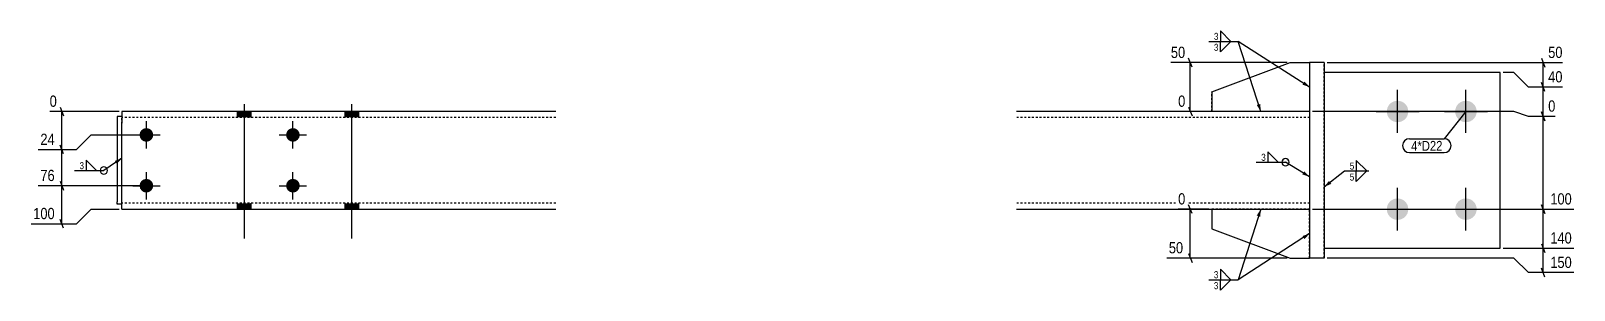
# Model space of a CAD drawing. Header units: millimetres. Extents: x 7 to 15967, y -1 to 548.
# Drawn here: x 7702 to 9282, y 7 to 273 of the extents above; entities that cross this region are included whole.
import ezdxf

# ---------------------------------------------------------------- set-up
doc = ezdxf.new("R2010")
doc.units = ezdxf.units.MM
doc.linetypes.add('DXK_LINE_DOT2', pattern=[3.9198, 1.9599, -1.9599])
for name, color, linetype in [('MÅLSÆTNING', 7, 'Continuous'), ('STÅL', 7, 'Continuous'), ('TEKST', 7, 'Continuous')]:
    doc.layers.add(name, color=color, linetype=linetype)
doc.styles.add('Arial Narrow', font='ARIALN.TTF', dxfattribs={"height": 0.2})

msp = doc.modelspace()

# ---------------------------------------------------------------- hatches: boundary and pattern name
at = {"layer": 'STÅL', "linetype": 'Continuous'}
for points in [[(7927.3, 190.1), (7913.3, 190.1), (7913.3, 184.1), (7927.3, 184.1)], [(8037.3, 190.1), (8023.3, 190.1), (8023.3, 184.1), (8037.3, 184.1)], [(9101, 201.1, -1), (9101, 179.1, -1)], [(9171, 201.1, -1), (9171, 179.1, -1)], [(7820.3, 173.1, -1), (7820.3, 159.1, -1)], [(7970.3, 173.1, -1), (7970.3, 159.1, -1)], [(7820.3, 121.1, -1), (7820.3, 107.1, -1)], [(7970.3, 121.1, -1), (7970.3, 107.1, -1)], [(7927.3, 96.1), (7913.3, 96.1), (7913.3, 90.1), (7927.3, 90.1)], [(8037.3, 96.1), (8023.3, 96.1), (8023.3, 90.1), (8037.3, 90.1)], [(9101, 101.1, -1), (9101, 79.1, -1)], [(9171, 101.1, -1), (9171, 79.1, -1)]]:
    msp.add_hatch(color=96, dxfattribs=at).paths.add_polyline_path(points)
at = {"layer": 'TEKST', "linetype": 'Continuous'}
for points in [[(9005.7, 220.7), (9011, 215.1), (9003.7, 217.6)], [(8960.5, 197.8), (8961, 190.1), (8956.9, 196.7)], [(7788, 139.5), (7795.3, 142.2), (7790.1, 136.4)], [(9005.5, 128.8), (9011, 123.3), (9003.6, 125.6)], [(9033.1, 116), (9026, 112.9), (9030.8, 119)], [(8956.9, 83.6), (8961, 90.1), (8960.5, 82.4)], [(9003.7, 62.6), (9011, 65.1), (9005.7, 59.5)]]:
    msp.add_hatch(color=3, dxfattribs=at).paths.add_polyline_path(points)

# ---------------------------------------------------------------- linework, layer by layer
at = {"layer": 'MÅLSÆTNING', "color": 7, "linetype": 'Continuous'}
for p, q in [((8988, 240.1), (8869, 240.1)), ((8890.6, 235.6), (8887, 244.6)), ((8888.8, 190.1), (8888.8, 240.1)), ((9220.1, 230.1), (9209, 230.1)), ((9220.1, 230.1), (9209, 230.1)), ((9235.1, 215.1), (9220.1, 230.1)), ((9235.1, 215.1), (9220.1, 230.1)), ((9269.9, 215.1), (9235.1, 215.1)), ((9251.9, 210.6), (9248.3, 219.6)), ((9250.1, 185.1), (9250.1, 215.1)), ((7792.3, 190.1), (7721.3, 190.1)), ((7731.9, 194.6), (7735.5, 185.6)), ((8908, 190.1), (8876.4, 190.1)), ((8887, 194.6), (8890.6, 185.6)), ((9220.1, 190.1), (9014, 190.1)), ((9220.1, 190.1), (9014, 190.1)), ((9235.1, 185.1), (9220.1, 190.1)), ((9235.1, 185.1), (9220.1, 190.1)), ((9248.3, 189.6), (9251.9, 180.6)), ((9251.9, 180.6), (9248.3, 189.6)), ((9262.5, 185.1), (9235.1, 185.1)), ((9262.5, 185.1), (9235.1, 185.1)), ((9250.1, 90.1), (9250.1, 185.1)), ((7748.7, 151.1), (7763.7, 166.1)), ((7748.7, 151.1), (7763.7, 166.1)), ((7763.7, 166.1), (7817.3, 166.1)), ((7763.7, 166.1), (7817.3, 166.1)), ((7709.6, 151.1), (7748.7, 151.1)), ((7735.5, 146.6), (7731.9, 155.6)), ((7733.7, 114.1), (7733.7, 151.1)), ((7817.3, 114.1), (7709.6, 114.1)), ((7817.3, 114.1), (7709.6, 114.1)), ((7731.9, 118.6), (7735.5, 109.6)), ((7731.9, 118.6), (7735.5, 109.6)), ((7733.7, 75.1), (7733.7, 114.1)), ((7735.5, 70.6), (7731.9, 79.6)), ((7748.7, 75.1), (7763.7, 90.1)), ((7763.7, 90.1), (7792.3, 90.1)), ((8908, 90.1), (8876.4, 90.1)), ((8890.6, 85.6), (8887, 94.6)), ((8888.8, 40.1), (8888.8, 90.1)), ((9014, 90.1), (9281.5, 90.1)), ((9014, 90.1), (9281.5, 90.1)), ((9248.3, 94.6), (9251.9, 85.6)), ((9251.9, 85.6), (9248.3, 94.6)), ((9250.1, 50.1), (9250.1, 90.1)), ((7702.3, 75.1), (7748.7, 75.1)), ((9209, 50.1), (9281.5, 50.1)), ((9209, 50.1), (9281.5, 50.1)), ((9248.3, 54.6), (9251.9, 45.6)), ((9248.3, 54.6), (9251.9, 45.6)), ((9250.1, 25.1), (9250.1, 50.1)), ((8988, 40.1), (8864.7, 40.1)), ((8887, 44.6), (8890.6, 35.6)), ((9220.1, 40.1), (9029, 40.1)), ((9235.1, 25.1), (9220.1, 40.1)), ((9281.5, 25.1), (9235.1, 25.1)), ((9251.9, 20.6), (9248.3, 29.6))]:
    msp.add_line(p, q, dxfattribs=at)
at = {"layer": 'STÅL', "color": 2, "linetype": 'Continuous'}
for p, q in [((8911, 210.1), (8991, 240.1)), ((8991, 240.1), (9011, 240.1)), ((9026, 240.1), (9011, 240.1)), ((9011, 240.1), (9011, 40.1)), ((9026, 240.1), (9026, 240.1)), ((9026, 240.1), (9026, 40.1)), ((9206, 230.1), (9026, 230.1)), ((9206, 50.1), (9206, 230.1)), ((8911, 210.1), (8911, 190.1)), ((7795.3, 190.1), (7795.3, 178.1)), ((8239.3, 190.1), (7795.3, 190.1)), ((9011, 190.1), (8711, 190.1)), ((7790.3, 185.1), (7790.3, 97.5)), ((7795.3, 185.1), (7790.3, 185.1)), ((7795.3, 90.1), (7795.3, 178.1)), ((7790.3, 95.7), (7790.3, 97.5)), ((7790.3, 95.1), (7790.3, 95.7)), ((7795.3, 95.1), (7790.3, 95.1)), ((7795.3, 90.1), (8239.3, 90.1)), ((8711, 90.1), (9011, 90.1)), ((8911, 90.1), (8911, 70.1)), ((8911, 70.1), (8991, 40.1)), ((9026, 50.1), (9206, 50.1)), ((8991, 40.1), (9011, 40.1)), ((9026, 40.1), (9011, 40.1)), ((9026, 40.1), (9026, 40.1))]:
    msp.add_line(p, q, dxfattribs=at)
at = {"layer": 'STÅL', "color": 7, "linetype": 'DXK_LINE_DOT2'}
for p, q in [((9011, 240.1), (9011, 40.1)), ((9011, 240.1), (9011, 190.1)), ((9026, 40.1), (9026, 240.1)), ((9206, 50.1), (9206, 230.1)), ((8911, 190.1), (8911, 210.1)), ((7795.3, 190.1), (7795.3, 189.2)), ((9011, 190.1), (8911, 190.1)), ((7795.3, 189.2), (7795.3, 186.6)), ((7795.3, 95.1), (7795.3, 185.1)), ((8239.3, 184.1), (7795.3, 184.1)), ((9011, 184.1), (8711, 184.1)), ((7790.3, 100.1), (7790.3, 95.1)), ((8239.3, 96.1), (7795.3, 96.1)), ((9011, 96.1), (8711, 96.1)), ((7795.3, 90.1), (7795.3, 91)), ((9011, 90.1), (8911, 90.1)), ((8911, 90.1), (8911, 70.1)), ((9011, 40.1), (9011, 90.1))]:
    msp.add_line(p, q, dxfattribs=at)
at = {"layer": 'STÅL', "color": 96, "linetype": 'Continuous'}
for p, q in [((9101, 168.1), (9101, 212.1)), ((9171, 168.1), (9171, 212.1)), ((7913.3, 190.1), (7913.3, 184.1)), ((7920.3, 197.6), (7920.3, 60.1)), ((7927.3, 190.1), (7927.3, 184.1)), ((8023.3, 190.1), (8023.3, 184.1)), ((8030.3, 197.6), (8030.3, 60.1)), ((8037.3, 190.1), (8037.3, 184.1)), ((9079, 190.1), (9123, 190.1)), ((9149, 190.1), (9193, 190.1)), ((7820.3, 152.1), (7820.3, 180.1)), ((7970.3, 152.1), (7970.3, 180.1)), ((7806.3, 166.1), (7834.3, 166.1)), ((7956.3, 166.1), (7984.3, 166.1)), ((7820.3, 100.1), (7820.3, 128.1)), ((7970.3, 100.1), (7970.3, 128.1)), ((7806.3, 114.1), (7834.3, 114.1)), ((7956.3, 114.1), (7984.3, 114.1)), ((9101, 68.1), (9101, 112.1)), ((9171, 68.1), (9171, 112.1)), ((7913.3, 96.1), (7913.3, 90.1)), ((7927.3, 96.1), (7927.3, 90.1)), ((8023.3, 96.1), (8023.3, 90.1)), ((8037.3, 96.1), (8037.3, 90.1)), ((9079, 90.1), (9123, 90.1)), ((9149, 90.1), (9193, 90.1))]:
    msp.add_line(p, q, dxfattribs=at)
at = {"layer": 'TEKST', "color": 3, "linetype": 'Continuous'}
for p, q in [((8961, 190.1), (8937.9, 261.9)), ((9011, 215.1), (8937.9, 261.9)), ((7795.3, 142.2), (7776.7, 129.6)), ((9011, 123.3), (8986.3, 138.1)), ((8961, 90.1), (8937.8, 17.9)), ((9011, 65.1), (8937.8, 17.9))]:
    msp.add_line(p, q, dxfattribs=at)
for centre, start, end in [((7776.7, 129.6), 90, 270), ((7776.7, 129.6), 270, 90), ((8986.3, 138.1), 90, 270), ((8986.3, 138.1), 270, 90)]:
    msp.add_arc(centre, 3.75, start, end, dxfattribs=at)

# ---------------------------------------------------------------- wipeouts: each hides what was drawn before it
at = {"color": 0}
for points in [[(8918.2, 262.8), (8918.2, 271.5), (8912.5, 271.5), (8912.5, 262.8)], [(9147, 149.9), (9147, 160.4), (9115, 160.4), (9115, 149.9)], [(8966.6, 139), (8966.6, 147.7), (8960.9, 147.7), (8960.9, 139)], [(7757, 130.5), (7757, 139.2), (7751.3, 139.2), (7751.3, 130.5)], [(9057.3, 130.1), (9057.3, 138.8), (9051.5, 138.8), (9051.5, 130.1)], [(8918.2, 18.8), (8918.2, 27.5), (8912.4, 27.5), (8912.4, 18.8)]]:
    msp.add_wipeout(points, dxfattribs=at).dxf.layer = 'TEKST'

# ---------------------------------------------------------------- next in the draw order: linework, layer by layer
at = {"layer": 'TEKST', "color": 3, "linetype": 'Continuous'}
for p, q in [((8930.5, 261.9), (8919.8, 272.6)), ((8919.8, 272.6), (8919.8, 261.9)), ((8919.8, 261.9), (8930.5, 261.9)), ((8978.9, 138.1), (8968.2, 148.8)), ((8968.2, 148.8), (8968.2, 138.1)), ((7746.6, 129.6), (7776.7, 129.6)), ((7769.3, 129.6), (7758.6, 140.3)), ((7758.6, 140.3), (7758.6, 129.6)), ((7758.6, 129.6), (7769.3, 129.6)), ((8956.2, 138.1), (8986.3, 138.1)), ((8968.2, 138.1), (8978.9, 138.1)), ((9069.5, 129.2), (9058.8, 139.9)), ((9058.8, 139.9), (9058.8, 129.2)), ((9058.8, 129.2), (9069.5, 129.2)), ((8930.4, 17.9), (8919.7, 28.6)), ((8919.7, 28.6), (8919.7, 17.9)), ((8919.7, 17.9), (8930.4, 17.9))]:
    msp.add_line(p, q, dxfattribs=at)

# ---------------------------------------------------------------- next in the draw order: texts
at = {"layer": 'TEKST', "color": 3, "style": 'Arial Narrow'}
for p in [(8961.5, 139.6), (7751.9, 131.1)]:
    msp.add_text('3', height=7.16, dxfattribs=at).set_placement(p)

# ---------------------------------------------------------------- next in the draw order: wipeouts: each hides what was drawn before it
at = {"color": 0, "linetype": 'Continuous'}
for points in [[(8886.1, 242.5), (8886.1, 259.3), (8866.6, 259.3), (8866.6, 242.5)], [(9272.3, 217.5), (9272.3, 234.3), (9252.8, 234.3), (9252.8, 217.5)], [(8886.1, 192.5), (8886.1, 209.3), (8874, 209.3), (8874, 192.5)], [(7728.8, 153.5), (7728.8, 170.3), (7709.4, 170.3), (7709.4, 153.5)], [(7728.8, 116.5), (7728.8, 133.3), (7709.4, 133.3), (7709.4, 116.5)], [(8886.1, 92.5), (8886.1, 109.3), (8874, 109.3), (8874, 92.5)], [(9281.8, 92.5), (9281.8, 109.3), (9255, 109.3), (9255, 92.5)], [(7728.8, 77.5), (7728.8, 94.3), (7702.1, 94.3), (7702.1, 77.5)], [(9281.8, 52.5), (9281.8, 69.3), (9255, 69.3), (9255, 52.5)], [(8883.9, 42.5), (8883.9, 59.3), (8864.5, 59.3), (8864.5, 42.5)], [(9281.8, 27.5), (9281.8, 44.3), (9255, 44.3), (9255, 27.5)]]:
    msp.add_wipeout(points, dxfattribs=at).dxf.layer = 'MÅLSÆTNING'
at = {"color": 0}
msp.add_wipeout([(9147, 149.9), (9147, 160.4), (9115, 160.4), (9115, 149.9)], dxfattribs=at).dxf.layer = 'TEKST'

# ---------------------------------------------------------------- next in the draw order: linework, layer by layer
at = {"layer": 'MÅLSÆTNING', "color": 7, "linetype": 'Continuous'}
for p, q in [((9029, 240.1), (9269.9, 240.1)), ((9248.3, 244.6), (9251.9, 235.6)), ((9250.1, 215.1), (9250.1, 240.1)), ((9269.9, 215.1), (9235.1, 215.1)), ((9251.9, 210.6), (9248.3, 219.6)), ((7733.7, 151.1), (7733.7, 190.1)), ((7709.6, 151.1), (7748.7, 151.1)), ((7735.5, 146.6), (7731.9, 155.6))]:
    msp.add_line(p, q, dxfattribs=at)
at = {"layer": 'TEKST', "color": 7, "linetype": 'Continuous'}
for p, q in [((9171, 190.1), (9148.8, 162.2)), ((9113.2, 162.2), (9148.8, 162.2)), ((9113.2, 148.1), (9148.8, 148.1))]:
    msp.add_line(p, q, dxfattribs=at)
for centre, start, end in [((9113.2, 155.1), 90, 270), ((9148.8, 155.1), 270, 90)]:
    msp.add_arc(centre, 7.05, start, end, dxfattribs=at)

# ---------------------------------------------------------------- next in the draw order: texts
at = {"layer": 'MÅLSÆTNING', "color": 3, "linetype": 'Continuous', "style": 'Arial Narrow'}
for s, height, p in [('50', 11.45, (8869, 244.9)), ('40', 11.45, (9255.2, 219.9)), ('0', 11.5, (8876.4, 194.9)), ('24', 11.45, (7711.8, 155.9)), ('76', 11.45, (7711.8, 118.9)), ('0', 11.5, (8876.4, 94.9)), ('100', 11.45, (9257.4, 94.9)), ('100', 11.45, (7704.5, 79.9)), ('140', 11.45, (9257.4, 54.9)), ('50', 11.45, (8866.9, 44.9)), ('150', 11.45, (9257.4, 29.9))]:
    msp.add_text(s, height=height, dxfattribs=at).set_placement(p)
at = {"layer": 'TEKST', "color": 3, "style": 'Arial Narrow'}
msp.add_text('4*D22', height=10.02, dxfattribs=at).set_placement((9115, 149.9))

# ---------------------------------------------------------------- next in the draw order: wipeouts: each hides what was drawn before it
at = {"color": 0, "linetype": 'Continuous'}
for points in [[(8918.2, 251.6), (8918.2, 260.3), (8912.5, 260.3), (8912.5, 251.6)], [(9057.3, 118.8), (9057.3, 127.5), (9051.5, 127.5), (9051.5, 118.8)], [(8918.2, 7.6), (8918.2, 16.3), (8912.4, 16.3), (8912.4, 7.6)]]:
    msp.add_wipeout(points, dxfattribs=at).dxf.layer = 'TEKST'

# ---------------------------------------------------------------- next in the draw order: linework, layer by layer
at = {"layer": 'TEKST', "color": 3, "linetype": 'Continuous'}
for p, q in [((8907.8, 261.9), (8937.9, 261.9)), ((8919.8, 261.9), (8930.5, 261.9)), ((8930.5, 261.9), (8919.8, 251.2)), ((8919.8, 251.2), (8919.8, 261.9)), ((9026, 112.9), (9046.8, 129.2)), ((9046.8, 129.2), (9071.7, 129.2)), ((9058.8, 129.2), (9069.5, 129.2)), ((9069.5, 129.2), (9058.8, 118.5)), ((9058.8, 118.5), (9058.8, 129.2)), ((8907.8, 17.9), (8937.8, 17.9)), ((8919.7, 17.9), (8930.4, 17.9)), ((8930.4, 17.9), (8919.7, 7.2)), ((8919.7, 7.2), (8919.7, 17.9))]:
    msp.add_line(p, q, dxfattribs=at)

# ---------------------------------------------------------------- next in the draw order: texts
at = {"layer": 'TEKST', "color": 3, "style": 'Arial Narrow'}
for s, p in [('3', (8913.1, 263.4)), ('5', (9052.1, 130.7)), ('3', (8913, 19.4))]:
    msp.add_text(s, height=7.16, dxfattribs=at).set_placement(p)
at = {"layer": 'TEKST', "color": 3, "linetype": 'Continuous', "style": 'Arial Narrow'}
for s, p in [('3', (8913.1, 252.2)), ('5', (9052.1, 119.4)), ('3', (8913, 8.2))]:
    msp.add_text(s, height=7.16, dxfattribs=at).set_placement(p)

# ---------------------------------------------------------------- next in the draw order: wipeouts: each hides what was drawn before it
at = {"color": 0, "linetype": 'Continuous'}
for points in [[(9272.3, 242.5), (9272.3, 259.3), (9252.8, 259.3), (9252.8, 242.5)], [(7731, 192.5), (7731, 209.3), (7718.9, 209.3), (7718.9, 192.5)], [(9264.9, 187.5), (9264.9, 204.3), (9252.8, 204.3), (9252.8, 187.5)]]:
    msp.add_wipeout(points, dxfattribs=at).dxf.layer = 'MÅLSÆTNING'

# ---------------------------------------------------------------- next in the draw order: texts
at = {"layer": 'MÅLSÆTNING', "color": 3, "linetype": 'Continuous', "style": 'Arial Narrow'}
for s, height, p in [('50', 11.45, (9255.2, 244.9)), ('0', 11.5, (7721.3, 194.9)), ('0', 11.5, (9255.2, 189.9))]:
    msp.add_text(s, height=height, dxfattribs=at).set_placement(p)

doc.saveas('drawing.dxf')
